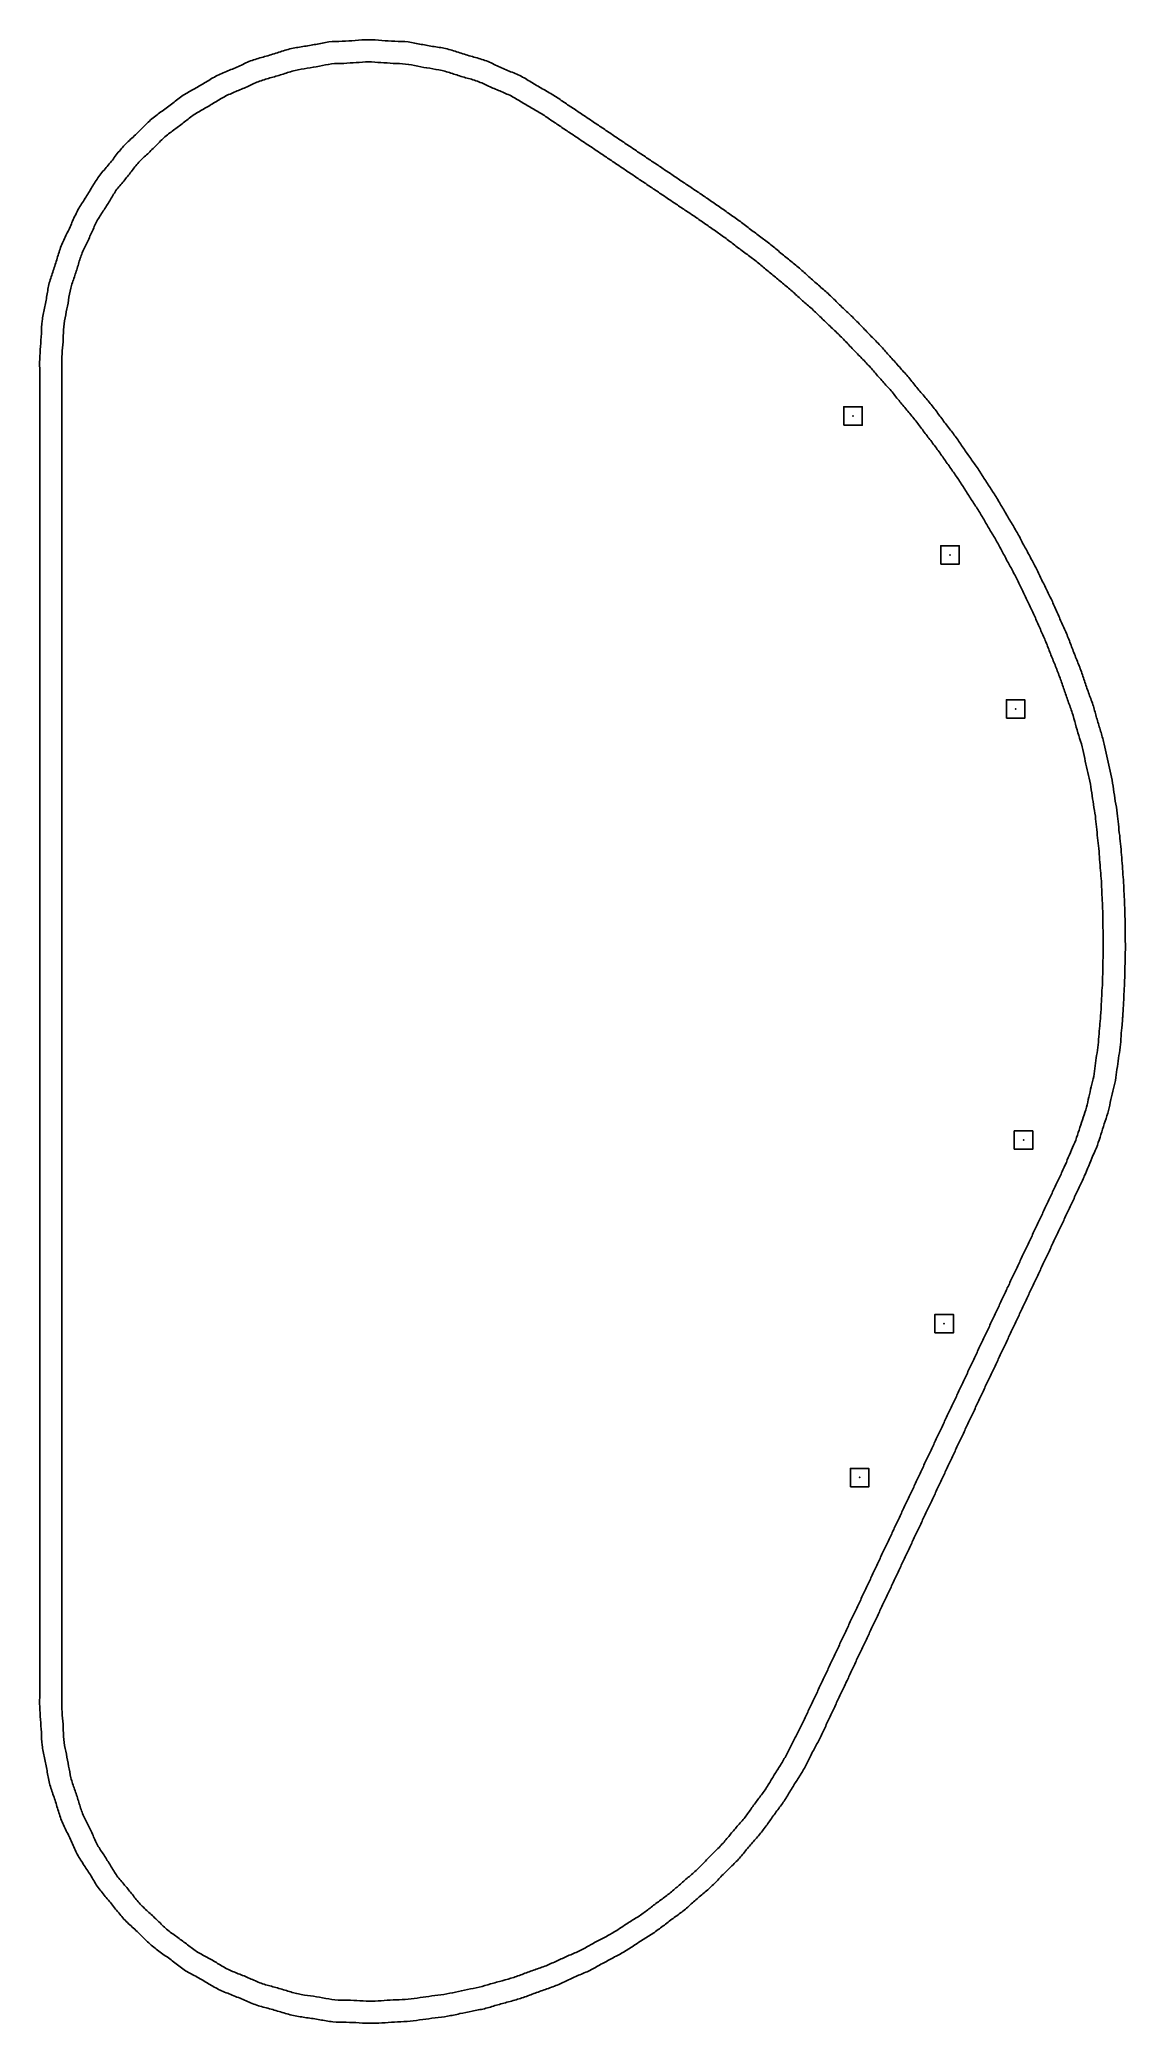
# Model space of a CAD drawing. Extents: x 3.3 to 9.2, y -5.3 to 5.4.
import ezdxf

# ---------------------------------------------------------------- set-up
doc = ezdxf.new("R2010")
doc.units = 0
doc.header["$PDSIZE"] = -1
doc.layers.get('0').update_dxf_attribs({"linetype": 'CONTINUOUS'})

msp = doc.modelspace()

# ---------------------------------------------------------------- linework, layer by layer
for points in [[(7.685, 3.33), (7.685, 3.43), (7.785, 3.43), (7.785, 3.33)], [(8.212, 2.576), (8.212, 2.676), (8.312, 2.676), (8.312, 2.576)], [(8.568, 1.74), (8.568, 1.84), (8.668, 1.84), (8.668, 1.74)], [(8.611, -0.6), (8.611, -0.5), (8.711, -0.5), (8.711, -0.6)], [(8.18, -1.596), (8.18, -1.496), (8.28, -1.496), (8.28, -1.596)], [(7.721, -2.432), (7.721, -2.332), (7.821, -2.332), (7.821, -2.432)]]:
    msp.add_lwpolyline(points, close=True)
for points in [[(4.678, 5.372), (4.701, 5.378), (4.725, 5.381), (4.749, 5.385)], [(4.749, 5.385), (4.772, 5.389), (4.796, 5.393), (4.819, 5.397)], [(4.819, 5.397), (4.843, 5.402), (4.866, 5.407), (4.89, 5.41)], [(4.89, 5.41), (4.914, 5.413), (4.938, 5.413), (4.962, 5.414)], [(4.962, 5.414), (4.986, 5.415), (5.009, 5.416), (5.033, 5.418)], [(5.033, 5.418), (5.057, 5.42), (5.081, 5.422), (5.105, 5.422)], [(5.105, 5.422), (5.129, 5.422), (5.153, 5.42), (5.177, 5.418)], [(5.177, 5.418), (5.201, 5.416), (5.224, 5.415), (5.248, 5.414)], [(5.248, 5.414), (5.272, 5.413), (5.296, 5.413), (5.32, 5.41)], [(5.32, 5.41), (5.344, 5.407), (5.367, 5.402), (5.391, 5.397)], [(5.391, 5.397), (5.414, 5.393), (5.438, 5.388), (5.461, 5.385)], [(5.461, 5.385), (5.485, 5.381), (5.509, 5.378), (5.532, 5.372)], [(4.342, 5.253), (4.364, 5.262), (4.385, 5.271), (4.407, 5.281)], [(4.407, 5.281), (4.429, 5.291), (4.45, 5.302), (4.473, 5.31)], [(4.473, 5.31), (4.495, 5.318), (4.518, 5.324), (4.541, 5.331)], [(4.541, 5.331), (4.564, 5.337), (4.587, 5.344), (4.61, 5.351)], [(4.61, 5.351), (4.632, 5.359), (4.655, 5.367), (4.678, 5.372)], [(4.838, 5.279), (4.816, 5.274), (4.794, 5.271), (4.772, 5.267)], [(4.904, 5.291), (4.882, 5.288), (4.86, 5.283), (4.838, 5.279)], [(4.971, 5.294), (4.949, 5.294), (4.926, 5.293), (4.904, 5.291)], [(5.038, 5.298), (5.016, 5.297), (4.993, 5.295), (4.971, 5.294)], [(5.105, 5.302), (5.083, 5.302), (5.06, 5.3), (5.038, 5.298)], [(5.172, 5.298), (5.15, 5.3), (5.127, 5.302), (5.105, 5.302)], [(5.239, 5.294), (5.217, 5.295), (5.194, 5.297), (5.172, 5.298)], [(5.306, 5.29), (5.284, 5.293), (5.261, 5.294), (5.239, 5.294)], [(5.372, 5.279), (5.35, 5.283), (5.328, 5.288), (5.306, 5.29)], [(5.438, 5.267), (5.416, 5.27), (5.394, 5.274), (5.372, 5.279)], [(5.532, 5.372), (5.555, 5.367), (5.578, 5.359), (5.6, 5.351)], [(5.6, 5.351), (5.623, 5.344), (5.646, 5.337), (5.669, 5.331)], [(5.669, 5.331), (5.692, 5.324), (5.715, 5.318), (5.737, 5.31)], [(5.737, 5.31), (5.76, 5.302), (5.781, 5.291), (5.803, 5.281)], [(5.803, 5.281), (5.825, 5.271), (5.846, 5.262), (5.868, 5.252)], [(4.153, 5.152), (4.174, 5.164), (4.194, 5.176), (4.215, 5.188)], [(4.215, 5.188), (4.235, 5.2), (4.255, 5.213), (4.276, 5.224)], [(4.276, 5.224), (4.297, 5.235), (4.319, 5.244), (4.342, 5.253)], [(4.453, 5.17), (4.433, 5.161), (4.412, 5.152), (4.392, 5.144)], [(4.514, 5.197), (4.493, 5.19), (4.473, 5.18), (4.453, 5.17)], [(4.578, 5.217), (4.557, 5.211), (4.535, 5.205), (4.514, 5.197)], [(4.642, 5.236), (4.621, 5.229), (4.6, 5.223), (4.578, 5.217)], [(4.706, 5.255), (4.684, 5.25), (4.663, 5.243), (4.642, 5.236)], [(4.772, 5.267), (4.75, 5.264), (4.728, 5.261), (4.706, 5.255)], [(5.504, 5.255), (5.482, 5.26), (5.46, 5.263), (5.438, 5.267)], [(5.568, 5.236), (5.547, 5.243), (5.525, 5.25), (5.504, 5.255)], [(5.632, 5.216), (5.61, 5.222), (5.589, 5.229), (5.568, 5.236)], [(5.696, 5.197), (5.675, 5.205), (5.653, 5.21), (5.632, 5.216)], [(5.757, 5.17), (5.737, 5.18), (5.717, 5.189), (5.696, 5.197)], [(5.818, 5.144), (5.798, 5.152), (5.777, 5.161), (5.757, 5.17)], [(5.868, 5.252), (5.89, 5.243), (5.913, 5.235), (5.934, 5.224)], [(5.934, 5.224), (5.955, 5.213), (5.975, 5.2), (5.995, 5.188)], [(5.995, 5.188), (6.015, 5.176), (6.035, 5.164), (6.056, 5.152)], [(3.978, 5.03), (3.998, 5.044), (4.016, 5.058), (4.035, 5.073)], [(4.035, 5.073), (4.054, 5.087), (4.072, 5.103), (4.092, 5.116)], [(4.092, 5.116), (4.111, 5.129), (4.132, 5.14), (4.153, 5.152)], [(4.273, 5.083), (4.254, 5.072), (4.235, 5.061), (4.216, 5.05)], [(4.331, 5.117), (4.311, 5.107), (4.292, 5.095), (4.273, 5.083)], [(4.392, 5.144), (4.371, 5.135), (4.35, 5.127), (4.331, 5.117)], [(5.879, 5.117), (5.859, 5.127), (5.839, 5.135), (5.818, 5.144)], [(5.937, 5.083), (5.918, 5.094), (5.899, 5.107), (5.879, 5.117)], [(5.995, 5.049), (5.976, 5.06), (5.956, 5.071), (5.937, 5.083)], [(6.056, 5.152), (6.076, 5.14), (6.097, 5.129), (6.117, 5.116)], [(6.117, 5.116), (6.136, 5.104), (6.154, 5.092), (6.172, 5.079)], [(6.172, 5.079), (6.191, 5.066), (6.209, 5.054), (6.228, 5.042)], [(3.871, 4.937), (3.888, 4.954), (3.904, 4.971), (3.922, 4.987)], [(3.922, 4.987), (3.94, 5.002), (3.959, 5.016), (3.978, 5.03)], [(4.106, 4.976), (4.088, 4.962), (4.071, 4.949), (4.053, 4.936)], [(4.159, 5.016), (4.14, 5.004), (4.123, 4.99), (4.106, 4.976)], [(4.216, 5.05), (4.197, 5.039), (4.177, 5.028), (4.159, 5.016)], [(6.053, 5.015), (6.034, 5.027), (6.014, 5.038), (5.995, 5.049)], [(6.107, 4.978), (6.089, 4.99), (6.071, 5.003), (6.053, 5.015)], [(6.162, 4.941), (6.144, 4.954), (6.126, 4.966), (6.107, 4.978)], [(6.228, 5.042), (6.247, 5.029), (6.265, 5.017), (6.284, 5.004)], [(6.284, 5.004), (6.302, 4.992), (6.32, 4.98), (6.339, 4.967)], [(6.339, 4.967), (6.357, 4.955), (6.376, 4.943), (6.394, 4.93)], [(3.769, 4.838), (3.785, 4.856), (3.803, 4.872), (3.82, 4.888)], [(3.82, 4.888), (3.838, 4.904), (3.854, 4.92), (3.871, 4.937)], [(3.953, 4.849), (3.937, 4.834), (3.922, 4.818), (3.906, 4.803)], [(4, 4.895), (3.984, 4.881), (3.968, 4.865), (3.953, 4.849)], [(4.053, 4.936), (4.035, 4.923), (4.017, 4.91), (4, 4.895)], [(6.217, 4.905), (6.199, 4.917), (6.18, 4.929), (6.162, 4.941)], [(6.272, 4.868), (6.254, 4.88), (6.235, 4.892), (6.217, 4.905)], [(6.327, 4.831), (6.309, 4.843), (6.29, 4.855), (6.272, 4.868)], [(6.394, 4.93), (6.412, 4.918), (6.431, 4.906), (6.449, 4.893)], [(6.449, 4.893), (6.467, 4.881), (6.486, 4.869), (6.504, 4.856)], [(6.504, 4.856), (6.523, 4.844), (6.541, 4.832), (6.559, 4.819)], [(3.681, 4.728), (3.696, 4.746), (3.711, 4.765), (3.725, 4.783)], [(3.725, 4.783), (3.739, 4.802), (3.754, 4.821), (3.769, 4.838)], [(3.858, 4.757), (3.843, 4.741), (3.83, 4.724), (3.817, 4.706)], [(3.906, 4.803), (3.889, 4.788), (3.873, 4.774), (3.858, 4.757)], [(6.382, 4.794), (6.364, 4.806), (6.345, 4.818), (6.327, 4.831)], [(6.437, 4.757), (6.419, 4.769), (6.401, 4.781), (6.382, 4.794)], [(6.492, 4.72), (6.474, 4.732), (6.456, 4.744), (6.437, 4.757)], [(6.559, 4.819), (6.578, 4.807), (6.596, 4.795), (6.615, 4.782)], [(6.615, 4.782), (6.633, 4.77), (6.651, 4.758), (6.67, 4.745)], [(6.67, 4.745), (6.688, 4.733), (6.706, 4.721), (6.725, 4.708)], [(3.599, 4.614), (3.611, 4.634), (3.623, 4.654), (3.636, 4.673)], [(3.636, 4.673), (3.65, 4.693), (3.665, 4.71), (3.681, 4.728)], [(3.776, 4.655), (3.761, 4.638), (3.747, 4.622), (3.734, 4.604)], [(3.817, 4.706), (3.803, 4.689), (3.79, 4.672), (3.776, 4.655)], [(6.548, 4.683), (6.529, 4.695), (6.511, 4.707), (6.492, 4.72)], [(6.603, 4.646), (6.584, 4.658), (6.566, 4.67), (6.548, 4.683)], [(6.658, 4.609), (6.64, 4.621), (6.621, 4.633), (6.603, 4.646)], [(6.725, 4.708), (6.743, 4.696), (6.762, 4.684), (6.78, 4.671)], [(6.78, 4.671), (6.798, 4.659), (6.817, 4.646), (6.835, 4.634)], [(6.835, 4.634), (6.854, 4.622), (6.872, 4.609), (6.891, 4.597)], [(3.525, 4.494), (3.536, 4.515), (3.549, 4.534), (3.562, 4.554)], [(3.562, 4.554), (3.575, 4.574), (3.587, 4.593), (3.599, 4.614)], [(3.7, 4.548), (3.688, 4.529), (3.677, 4.511), (3.665, 4.493)], [(3.734, 4.604), (3.722, 4.586), (3.711, 4.567), (3.7, 4.548)], [(6.713, 4.572), (6.695, 4.584), (6.676, 4.596), (6.658, 4.609)], [(6.768, 4.535), (6.75, 4.547), (6.731, 4.559), (6.713, 4.572)], [(6.823, 4.498), (6.805, 4.51), (6.786, 4.522), (6.768, 4.535)], [(6.891, 4.597), (6.909, 4.585), (6.927, 4.572), (6.946, 4.56)], [(6.946, 4.56), (6.965, 4.547), (6.984, 4.533), (7.003, 4.52)], [(3.466, 4.367), (3.476, 4.388), (3.486, 4.409), (3.495, 4.43)], [(3.495, 4.43), (3.505, 4.452), (3.514, 4.473), (3.525, 4.494)], [(3.63, 4.437), (3.62, 4.418), (3.612, 4.398), (3.603, 4.378)], [(3.665, 4.493), (3.653, 4.474), (3.641, 4.456), (3.63, 4.437)], [(6.878, 4.461), (6.86, 4.473), (6.841, 4.486), (6.823, 4.498)], [(6.934, 4.422), (6.915, 4.435), (6.897, 4.448), (6.878, 4.461)], [(6.99, 4.383), (6.971, 4.396), (6.953, 4.409), (6.934, 4.422)], [(7.003, 4.52), (7.022, 4.507), (7.041, 4.493), (7.06, 4.48)], [(7.06, 4.48), (7.079, 4.467), (7.098, 4.454), (7.117, 4.44)], [(7.117, 4.44), (7.135, 4.427), (7.154, 4.413), (7.172, 4.398)], [(3.436, 4.303), (3.445, 4.325), (3.455, 4.345), (3.466, 4.367)], [(3.575, 4.318), (3.566, 4.299), (3.556, 4.279), (3.548, 4.259)], [(3.603, 4.378), (3.594, 4.358), (3.585, 4.338), (3.575, 4.318)], [(7.046, 4.343), (7.028, 4.357), (7.009, 4.37), (6.99, 4.383)], [(7.1, 4.302), (7.082, 4.316), (7.064, 4.33), (7.046, 4.343)], [(7.172, 4.398), (7.191, 4.384), (7.209, 4.37), (7.228, 4.356)], [(7.228, 4.356), (7.246, 4.342), (7.265, 4.329), (7.283, 4.314)], [(7.283, 4.314), (7.301, 4.3), (7.319, 4.285), (7.337, 4.27)], [(3.393, 4.169), (3.401, 4.191), (3.408, 4.214), (3.415, 4.236)], [(3.415, 4.236), (3.421, 4.258), (3.428, 4.281), (3.436, 4.303)], [(3.548, 4.259), (3.54, 4.239), (3.534, 4.218), (3.528, 4.197)], [(7.155, 4.261), (7.136, 4.275), (7.118, 4.288), (7.1, 4.302)], [(7.209, 4.22), (7.191, 4.234), (7.173, 4.248), (7.155, 4.261)], [(7.261, 4.177), (7.244, 4.191), (7.227, 4.206), (7.209, 4.22)], [(7.337, 4.27), (7.355, 4.255), (7.373, 4.241), (7.391, 4.226)], [(7.391, 4.226), (7.409, 4.211), (7.427, 4.197), (7.444, 4.182)], [(3.359, 4.034), (3.363, 4.057), (3.366, 4.08), (3.372, 4.102)], [(3.372, 4.102), (3.378, 4.125), (3.386, 4.147), (3.393, 4.169)], [(3.508, 4.135), (3.501, 4.114), (3.494, 4.094), (3.488, 4.073)], [(3.528, 4.197), (3.522, 4.176), (3.515, 4.155), (3.508, 4.135)], [(7.314, 4.134), (7.296, 4.148), (7.279, 4.162), (7.261, 4.177)], [(7.366, 4.091), (7.349, 4.105), (7.331, 4.12), (7.314, 4.134)], [(7.444, 4.182), (7.462, 4.167), (7.479, 4.151), (7.496, 4.136)], [(7.496, 4.136), (7.513, 4.12), (7.531, 4.105), (7.548, 4.09)], [(3.346, 3.965), (3.351, 3.988), (3.355, 4.011), (3.359, 4.034)], [(3.476, 4.009), (3.473, 3.988), (3.469, 3.966), (3.464, 3.945)], [(3.488, 4.073), (3.483, 4.052), (3.48, 4.03), (3.476, 4.009)], [(7.417, 4.046), (7.4, 4.061), (7.384, 4.076), (7.366, 4.091)], [(7.468, 4), (7.451, 4.015), (7.434, 4.03), (7.417, 4.046)], [(7.519, 3.955), (7.502, 3.971), (7.485, 3.986), (7.468, 4)], [(7.548, 4.09), (7.566, 4.074), (7.583, 4.059), (7.6, 4.044)], [(7.6, 4.044), (7.617, 4.028), (7.634, 4.012), (7.65, 3.996)], [(7.65, 3.996), (7.667, 3.979), (7.683, 3.963), (7.7, 3.947)], [(3.329, 3.827), (3.33, 3.85), (3.33, 3.873), (3.333, 3.896)], [(3.333, 3.896), (3.336, 3.919), (3.341, 3.942), (3.346, 3.965)], [(3.452, 3.881), (3.449, 3.859), (3.449, 3.837), (3.448, 3.816)], [(3.464, 3.945), (3.46, 3.924), (3.455, 3.903), (3.452, 3.881)], [(7.568, 3.908), (7.551, 3.924), (7.535, 3.94), (7.519, 3.955)], [(7.617, 3.861), (7.6, 3.877), (7.584, 3.893), (7.568, 3.908)], [(7.7, 3.947), (7.717, 3.932), (7.734, 3.916), (7.75, 3.899)], [(7.75, 3.899), (7.767, 3.883), (7.783, 3.866), (7.798, 3.85)], [(3.324, 3.758), (3.326, 3.781), (3.328, 3.804), (3.329, 3.827)], [(3.448, 3.816), (3.447, 3.794), (3.446, 3.772), (3.444, 3.75)], [(7.666, 3.814), (7.65, 3.83), (7.633, 3.846), (7.617, 3.861)], [(7.713, 3.766), (7.697, 3.782), (7.682, 3.799), (7.666, 3.814)], [(7.798, 3.85), (7.814, 3.833), (7.83, 3.816), (7.847, 3.8)], [(7.847, 3.8), (7.863, 3.783), (7.879, 3.767), (7.895, 3.75)], [(3.32, 3.688), (3.321, 3.711), (3.323, 3.734), (3.324, 3.758)], [(3.32, 3.62), (3.32, 3.643), (3.319, 3.666), (3.32, 3.688)], [(3.444, 3.75), (3.442, 3.728), (3.441, 3.706), (3.44, 3.685)], [(3.44, 3.685), (3.439, 3.662), (3.44, 3.64), (3.44, 3.618)], [(7.76, 3.717), (7.744, 3.733), (7.728, 3.749), (7.713, 3.766)], [(7.807, 3.668), (7.791, 3.685), (7.775, 3.701), (7.76, 3.717)], [(7.852, 3.618), (7.837, 3.635), (7.822, 3.652), (7.807, 3.668)], [(7.895, 3.75), (7.91, 3.733), (7.925, 3.715), (7.941, 3.698)], [(7.941, 3.698), (7.956, 3.681), (7.971, 3.664), (7.987, 3.646)], [(3.32, 3.552), (3.32, 3.575), (3.32, 3.597), (3.32, 3.62)], [(3.44, 3.618), (3.44, 3.595), (3.44, 3.573), (3.44, 3.551)], [(7.897, 3.567), (7.882, 3.584), (7.867, 3.601), (7.852, 3.618)], [(7.942, 3.517), (7.927, 3.534), (7.912, 3.55), (7.897, 3.567)], [(7.987, 3.646), (8.002, 3.629), (8.018, 3.612), (8.033, 3.595)], [(8.033, 3.595), (8.048, 3.577), (8.062, 3.559), (8.077, 3.541)], [(3.32, 3.483), (3.32, 3.506), (3.32, 3.529), (3.32, 3.552)], [(3.32, 3.416), (3.32, 3.438), (3.32, 3.461), (3.32, 3.483)], [(3.44, 3.551), (3.44, 3.528), (3.44, 3.506), (3.44, 3.483)], [(3.44, 3.483), (3.44, 3.461), (3.44, 3.438), (3.44, 3.416)], [(7.985, 3.464), (7.97, 3.482), (7.956, 3.499), (7.942, 3.517)], [(8.028, 3.412), (8.013, 3.43), (7.999, 3.447), (7.985, 3.464)], [(8.077, 3.541), (8.091, 3.523), (8.106, 3.506), (8.121, 3.488)], [(8.121, 3.488), (8.136, 3.47), (8.15, 3.453), (8.165, 3.435)], [(3.32, 3.348), (3.32, 3.371), (3.32, 3.393), (3.32, 3.416)], [(3.32, 3.28), (3.32, 3.303), (3.32, 3.326), (3.32, 3.348)], [(3.44, 3.416), (3.44, 3.393), (3.44, 3.371), (3.44, 3.348)], [(3.44, 3.348), (3.44, 3.326), (3.44, 3.303), (3.44, 3.28)], [(8.071, 3.36), (8.057, 3.378), (8.042, 3.395), (8.028, 3.412)], [(8.112, 3.306), (8.098, 3.324), (8.085, 3.342), (8.071, 3.36)], [(8.165, 3.435), (8.179, 3.417), (8.193, 3.398), (8.207, 3.38)], [(8.207, 3.38), (8.22, 3.361), (8.234, 3.343), (8.248, 3.325)], [(3.32, 3.213), (3.32, 3.235), (3.32, 3.258), (3.32, 3.28)], [(3.44, 3.28), (3.44, 3.258), (3.44, 3.235), (3.44, 3.213)], [(8.152, 3.253), (8.139, 3.27), (8.125, 3.288), (8.112, 3.306)], [(8.193, 3.199), (8.18, 3.217), (8.166, 3.235), (8.152, 3.253)], [(8.248, 3.325), (8.262, 3.306), (8.277, 3.288), (8.29, 3.27)], [(8.29, 3.27), (8.304, 3.251), (8.317, 3.232), (8.33, 3.213)], [(3.32, 3.145), (3.32, 3.168), (3.32, 3.19), (3.32, 3.213)], [(3.32, 3.077), (3.32, 3.1), (3.32, 3.122), (3.32, 3.145)], [(3.44, 3.213), (3.44, 3.19), (3.44, 3.168), (3.44, 3.145)], [(3.44, 3.145), (3.44, 3.122), (3.44, 3.1), (3.44, 3.077)], [(8.232, 3.144), (8.219, 3.162), (8.207, 3.181), (8.193, 3.199)], [(8.271, 3.088), (8.258, 3.107), (8.245, 3.125), (8.232, 3.144)], [(8.33, 3.213), (8.343, 3.194), (8.356, 3.175), (8.369, 3.156)], [(8.369, 3.156), (8.383, 3.138), (8.396, 3.119), (8.409, 3.1)], [(3.32, 3.01), (3.32, 3.032), (3.32, 3.055), (3.32, 3.077)], [(3.44, 3.077), (3.44, 3.055), (3.44, 3.032), (3.44, 3.01)], [(8.309, 3.033), (8.297, 3.052), (8.284, 3.07), (8.271, 3.088)], [(8.346, 2.976), (8.334, 2.995), (8.322, 3.014), (8.309, 3.033)], [(8.409, 3.1), (8.422, 3.081), (8.434, 3.061), (8.446, 3.042)], [(8.446, 3.042), (8.459, 3.023), (8.471, 3.003), (8.484, 2.984)], [(3.32, 2.942), (3.32, 2.965), (3.32, 2.987), (3.32, 3.01)], [(3.32, 2.874), (3.32, 2.897), (3.32, 2.919), (3.32, 2.942)], [(3.44, 3.01), (3.44, 2.987), (3.44, 2.965), (3.44, 2.942)], [(3.44, 2.942), (3.44, 2.919), (3.44, 2.897), (3.44, 2.874)], [(8.382, 2.92), (8.37, 2.939), (8.358, 2.957), (8.346, 2.976)], [(8.419, 2.863), (8.407, 2.882), (8.395, 2.901), (8.382, 2.92)], [(8.484, 2.984), (8.496, 2.965), (8.509, 2.946), (8.521, 2.926)], [(8.521, 2.926), (8.533, 2.906), (8.544, 2.886), (8.556, 2.867)], [(3.32, 2.807), (3.32, 2.829), (3.32, 2.852), (3.32, 2.874)], [(3.32, 2.739), (3.32, 2.762), (3.32, 2.784), (3.32, 2.807)], [(3.44, 2.874), (3.44, 2.852), (3.44, 2.829), (3.44, 2.807)], [(3.44, 2.807), (3.44, 2.784), (3.44, 2.762), (3.44, 2.739)], [(8.453, 2.805), (8.442, 2.824), (8.43, 2.844), (8.419, 2.863)], [(8.487, 2.747), (8.475, 2.766), (8.464, 2.786), (8.453, 2.805)], [(8.556, 2.867), (8.567, 2.847), (8.579, 2.827), (8.591, 2.807)], [(8.591, 2.807), (8.603, 2.788), (8.614, 2.768), (8.626, 2.748)], [(3.32, 2.671), (3.32, 2.694), (3.32, 2.716), (3.32, 2.739)], [(3.44, 2.739), (3.44, 2.716), (3.44, 2.694), (3.44, 2.671)], [(8.521, 2.689), (8.51, 2.709), (8.499, 2.728), (8.487, 2.747)], [(8.626, 2.748), (8.637, 2.728), (8.648, 2.708), (8.658, 2.687)], [(3.32, 2.604), (3.32, 2.626), (3.32, 2.649), (3.32, 2.671)], [(3.32, 2.536), (3.32, 2.558), (3.32, 2.581), (3.32, 2.604)], [(3.44, 2.671), (3.44, 2.649), (3.44, 2.626), (3.44, 2.604)], [(3.44, 2.604), (3.44, 2.581), (3.44, 2.558), (3.44, 2.536)], [(8.553, 2.63), (8.542, 2.65), (8.532, 2.67), (8.521, 2.689)], [(8.585, 2.571), (8.574, 2.59), (8.563, 2.61), (8.553, 2.63)], [(8.658, 2.687), (8.669, 2.667), (8.68, 2.647), (8.691, 2.627)], [(8.691, 2.627), (8.702, 2.606), (8.713, 2.586), (8.723, 2.566)], [(3.32, 2.468), (3.32, 2.491), (3.32, 2.513), (3.32, 2.536)], [(3.44, 2.536), (3.44, 2.513), (3.44, 2.491), (3.44, 2.468)], [(8.617, 2.511), (8.606, 2.531), (8.596, 2.551), (8.585, 2.571)], [(8.646, 2.451), (8.636, 2.471), (8.627, 2.491), (8.617, 2.511)], [(8.723, 2.566), (8.734, 2.546), (8.744, 2.525), (8.754, 2.504)], [(8.754, 2.504), (8.763, 2.483), (8.774, 2.463), (8.784, 2.442)], [(3.32, 2.401), (3.32, 2.423), (3.32, 2.446), (3.32, 2.468)], [(3.32, 2.333), (3.32, 2.355), (3.32, 2.378), (3.32, 2.401)], [(3.44, 2.468), (3.44, 2.446), (3.44, 2.423), (3.44, 2.401)], [(3.44, 2.401), (3.44, 2.378), (3.44, 2.355), (3.44, 2.333)], [(8.675, 2.39), (8.666, 2.411), (8.656, 2.431), (8.646, 2.451)], [(8.705, 2.33), (8.696, 2.35), (8.685, 2.37), (8.675, 2.39)], [(8.784, 2.442), (8.794, 2.422), (8.804, 2.401), (8.814, 2.381)], [(8.814, 2.381), (8.823, 2.36), (8.832, 2.339), (8.841, 2.318)], [(3.32, 2.265), (3.32, 2.288), (3.32, 2.31), (3.32, 2.333)], [(3.32, 2.197), (3.32, 2.22), (3.32, 2.243), (3.32, 2.265)], [(3.44, 2.333), (3.44, 2.31), (3.44, 2.288), (3.44, 2.265)], [(3.44, 2.265), (3.44, 2.243), (3.44, 2.22), (3.44, 2.197)], [(8.732, 2.269), (8.723, 2.289), (8.714, 2.31), (8.705, 2.33)], [(8.759, 2.207), (8.75, 2.228), (8.741, 2.248), (8.732, 2.269)], [(8.841, 2.318), (8.851, 2.297), (8.86, 2.276), (8.869, 2.255)], [(3.32, 2.13), (3.32, 2.152), (3.32, 2.175), (3.32, 2.197)], [(3.44, 2.197), (3.44, 2.175), (3.44, 2.152), (3.44, 2.13)], [(8.786, 2.146), (8.777, 2.166), (8.768, 2.187), (8.759, 2.207)], [(8.869, 2.255), (8.878, 2.234), (8.888, 2.213), (8.897, 2.192)], [(8.897, 2.192), (8.906, 2.171), (8.914, 2.149), (8.922, 2.128)], [(3.32, 2.062), (3.32, 2.085), (3.32, 2.107), (3.32, 2.13)], [(3.32, 1.994), (3.32, 2.017), (3.32, 2.04), (3.32, 2.062)], [(3.44, 2.13), (3.44, 2.107), (3.44, 2.085), (3.44, 2.062)], [(3.44, 2.062), (3.44, 2.04), (3.44, 2.017), (3.44, 1.994)], [(8.81, 2.083), (8.802, 2.104), (8.794, 2.125), (8.786, 2.146)], [(8.835, 2.021), (8.827, 2.042), (8.818, 2.062), (8.81, 2.083)], [(8.922, 2.128), (8.93, 2.107), (8.938, 2.085), (8.947, 2.064)], [(8.947, 2.064), (8.955, 2.043), (8.964, 2.022), (8.972, 2)], [(3.32, 1.927), (3.32, 1.949), (3.32, 1.972), (3.32, 1.994)], [(3.44, 1.994), (3.44, 1.972), (3.44, 1.949), (3.44, 1.927)], [(8.859, 1.958), (8.852, 1.979), (8.843, 2), (8.835, 2.021)], [(8.881, 1.895), (8.874, 1.916), (8.867, 1.938), (8.859, 1.958)], [(8.972, 2), (8.98, 1.979), (8.987, 1.957), (8.994, 1.935)], [(3.32, 1.859), (3.32, 1.882), (3.32, 1.904), (3.32, 1.927)], [(3.32, 1.791), (3.32, 1.814), (3.32, 1.836), (3.32, 1.859)], [(3.44, 1.927), (3.44, 1.904), (3.44, 1.882), (3.44, 1.859)], [(3.44, 1.859), (3.44, 1.836), (3.44, 1.814), (3.44, 1.791)], [(8.903, 1.832), (8.896, 1.853), (8.888, 1.874), (8.881, 1.895)], [(8.925, 1.769), (8.918, 1.79), (8.911, 1.811), (8.903, 1.832)], [(8.994, 1.935), (9.002, 1.913), (9.009, 1.892), (9.017, 1.87)], [(9.017, 1.87), (9.025, 1.849), (9.033, 1.827), (9.04, 1.805)], [(3.32, 1.724), (3.32, 1.746), (3.32, 1.769), (3.32, 1.791)], [(3.32, 1.656), (3.32, 1.679), (3.32, 1.701), (3.32, 1.724)], [(3.44, 1.791), (3.44, 1.769), (3.44, 1.746), (3.44, 1.724)], [(3.44, 1.724), (3.44, 1.701), (3.44, 1.679), (3.44, 1.656)], [(8.943, 1.707), (8.937, 1.728), (8.932, 1.749), (8.925, 1.769)], [(9.04, 1.805), (9.046, 1.784), (9.052, 1.763), (9.058, 1.742)], [(9.058, 1.742), (9.064, 1.72), (9.07, 1.699), (9.077, 1.678)], [(3.32, 1.588), (3.32, 1.611), (3.32, 1.633), (3.32, 1.656)], [(3.44, 1.656), (3.44, 1.633), (3.44, 1.611), (3.44, 1.588)], [(8.961, 1.646), (8.955, 1.666), (8.949, 1.687), (8.943, 1.707)], [(8.979, 1.585), (8.974, 1.605), (8.967, 1.626), (8.961, 1.646)], [(9.077, 1.678), (9.083, 1.657), (9.09, 1.636), (9.095, 1.614)], [(3.32, 1.521), (3.32, 1.543), (3.32, 1.566), (3.32, 1.588)], [(3.32, 1.453), (3.32, 1.476), (3.32, 1.498), (3.32, 1.521)], [(3.44, 1.588), (3.44, 1.566), (3.44, 1.543), (3.44, 1.521)], [(3.44, 1.521), (3.44, 1.498), (3.44, 1.476), (3.44, 1.453)], [(8.993, 1.522), (8.988, 1.543), (8.984, 1.564), (8.979, 1.585)], [(9.007, 1.46), (9.002, 1.481), (8.997, 1.501), (8.993, 1.522)], [(9.095, 1.614), (9.101, 1.593), (9.105, 1.571), (9.11, 1.55)], [(9.11, 1.55), (9.114, 1.528), (9.119, 1.506), (9.124, 1.485)], [(3.32, 1.385), (3.32, 1.408), (3.32, 1.43), (3.32, 1.453)], [(3.44, 1.453), (3.44, 1.43), (3.44, 1.408), (3.44, 1.385)], [(9.021, 1.398), (9.017, 1.419), (9.012, 1.439), (9.007, 1.46)], [(9.124, 1.485), (9.129, 1.463), (9.134, 1.442), (9.139, 1.42)], [(9.139, 1.42), (9.143, 1.399), (9.146, 1.377), (9.149, 1.355)], [(3.32, 1.318), (3.32, 1.34), (3.32, 1.363), (3.32, 1.385)], [(3.32, 1.25), (3.32, 1.272), (3.32, 1.295), (3.32, 1.318)], [(3.44, 1.385), (3.44, 1.363), (3.44, 1.34), (3.44, 1.318)], [(3.44, 1.318), (3.44, 1.295), (3.44, 1.272), (3.44, 1.25)], [(9.031, 1.335), (9.027, 1.356), (9.025, 1.377), (9.021, 1.398)], [(9.041, 1.271), (9.037, 1.292), (9.034, 1.314), (9.031, 1.335)], [(9.149, 1.355), (9.152, 1.333), (9.156, 1.311), (9.159, 1.29)], [(3.32, 1.182), (3.32, 1.205), (3.32, 1.227), (3.32, 1.25)], [(3.44, 1.25), (3.44, 1.227), (3.44, 1.205), (3.44, 1.182)], [(9.051, 1.208), (9.048, 1.229), (9.044, 1.25), (9.041, 1.271)], [(9.057, 1.15), (9.055, 1.169), (9.053, 1.189), (9.051, 1.208)], [(9.159, 1.29), (9.163, 1.268), (9.167, 1.246), (9.17, 1.224)], [(9.17, 1.224), (9.172, 1.204), (9.174, 1.184), (9.176, 1.164)], [(3.32, 1.115), (3.32, 1.137), (3.32, 1.16), (3.32, 1.182)], [(3.32, 1.047), (3.32, 1.069), (3.32, 1.092), (3.32, 1.115)], [(3.44, 1.182), (3.44, 1.16), (3.44, 1.137), (3.44, 1.115)], [(3.44, 1.115), (3.44, 1.092), (3.44, 1.069), (3.44, 1.047)], [(9.063, 1.091), (9.061, 1.11), (9.059, 1.13), (9.057, 1.15)], [(9.07, 1.032), (9.068, 1.052), (9.066, 1.071), (9.063, 1.091)], [(9.176, 1.164), (9.178, 1.144), (9.18, 1.124), (9.183, 1.103)], [(9.183, 1.103), (9.185, 1.083), (9.187, 1.063), (9.189, 1.043)], [(3.32, 0.979), (3.32, 1.002), (3.32, 1.024), (3.32, 1.047)], [(3.32, 0.911), (3.32, 0.934), (3.32, 0.957), (3.32, 0.979)], [(3.44, 1.047), (3.44, 1.024), (3.44, 1.002), (3.44, 0.979)], [(3.44, 0.979), (3.44, 0.957), (3.44, 0.934), (3.44, 0.911)], [(9.074, 0.973), (9.073, 0.993), (9.072, 1.012), (9.07, 1.032)], [(9.079, 0.914), (9.077, 0.933), (9.076, 0.953), (9.074, 0.973)], [(9.189, 1.043), (9.191, 1.023), (9.193, 1.003), (9.194, 0.983)], [(9.194, 0.983), (9.195, 0.963), (9.197, 0.942), (9.199, 0.922)], [(3.32, 0.844), (3.32, 0.866), (3.32, 0.889), (3.32, 0.911)], [(3.44, 0.911), (3.44, 0.889), (3.44, 0.866), (3.44, 0.844)], [(9.084, 0.855), (9.082, 0.874), (9.081, 0.894), (9.079, 0.914)], [(9.199, 0.922), (9.2, 0.902), (9.202, 0.882), (9.203, 0.862)], [(9.203, 0.862), (9.205, 0.842), (9.205, 0.822), (9.206, 0.801)], [(3.32, 0.776), (3.32, 0.799), (3.32, 0.821), (3.32, 0.844)], [(3.32, 0.708), (3.32, 0.731), (3.32, 0.754), (3.32, 0.776)], [(3.44, 0.844), (3.44, 0.821), (3.44, 0.799), (3.44, 0.776)], [(3.44, 0.776), (3.44, 0.754), (3.44, 0.731), (3.44, 0.708)], [(9.086, 0.795), (9.085, 0.815), (9.085, 0.835), (9.084, 0.855)], [(9.089, 0.736), (9.088, 0.756), (9.087, 0.776), (9.086, 0.795)], [(9.206, 0.801), (9.207, 0.781), (9.208, 0.761), (9.209, 0.741)], [(3.32, 0.641), (3.32, 0.663), (3.32, 0.686), (3.32, 0.708)], [(3.44, 0.708), (3.44, 0.686), (3.44, 0.663), (3.44, 0.641)], [(9.091, 0.677), (9.091, 0.697), (9.09, 0.717), (9.089, 0.736)], [(9.092, 0.618), (9.092, 0.638), (9.092, 0.657), (9.091, 0.677)], [(9.209, 0.741), (9.21, 0.721), (9.211, 0.701), (9.211, 0.68)], [(9.211, 0.68), (9.212, 0.66), (9.212, 0.64), (9.212, 0.62)], [(3.32, 0.573), (3.32, 0.596), (3.32, 0.618), (3.32, 0.641)], [(3.32, 0.505), (3.32, 0.528), (3.32, 0.551), (3.32, 0.573)], [(3.44, 0.641), (3.44, 0.618), (3.44, 0.596), (3.44, 0.573)], [(3.44, 0.573), (3.44, 0.551), (3.44, 0.528), (3.44, 0.505)], [(9.093, 0.559), (9.093, 0.578), (9.092, 0.598), (9.092, 0.618)], [(9.094, 0.499), (9.094, 0.519), (9.093, 0.539), (9.093, 0.559)], [(9.212, 0.62), (9.212, 0.6), (9.213, 0.58), (9.213, 0.559)], [(9.213, 0.559), (9.213, 0.539), (9.214, 0.519), (9.214, 0.499)], [(3.32, 0.438), (3.32, 0.46), (3.32, 0.483), (3.32, 0.505)], [(3.32, 0.37), (3.32, 0.393), (3.32, 0.415), (3.32, 0.438)], [(3.44, 0.505), (3.44, 0.483), (3.44, 0.46), (3.44, 0.438)], [(3.44, 0.438), (3.44, 0.415), (3.44, 0.393), (3.44, 0.37)], [(9.091, 0.381), (9.092, 0.4), (9.092, 0.42), (9.093, 0.44)], [(9.093, 0.44), (9.093, 0.46), (9.094, 0.479), (9.094, 0.499)], [(9.213, 0.438), (9.212, 0.418), (9.212, 0.398), (9.211, 0.378)], [(9.214, 0.499), (9.214, 0.479), (9.213, 0.458), (9.213, 0.438)], [(3.32, 0.302), (3.32, 0.325), (3.32, 0.347), (3.32, 0.37)], [(3.44, 0.37), (3.44, 0.347), (3.44, 0.325), (3.44, 0.302)], [(9.09, 0.321), (9.091, 0.341), (9.091, 0.361), (9.091, 0.381)], [(9.211, 0.378), (9.211, 0.358), (9.211, 0.337), (9.21, 0.317)], [(3.32, 0.235), (3.32, 0.257), (3.32, 0.28), (3.32, 0.302)], [(3.32, 0.167), (3.32, 0.19), (3.32, 0.212), (3.32, 0.235)], [(3.44, 0.302), (3.44, 0.28), (3.44, 0.257), (3.44, 0.235)], [(3.44, 0.235), (3.44, 0.212), (3.44, 0.19), (3.44, 0.167)], [(9.084, 0.203), (9.085, 0.223), (9.086, 0.243), (9.087, 0.262)], [(9.087, 0.262), (9.088, 0.282), (9.09, 0.302), (9.09, 0.321)], [(9.207, 0.257), (9.206, 0.237), (9.205, 0.216), (9.204, 0.196)], [(9.21, 0.317), (9.209, 0.297), (9.208, 0.277), (9.207, 0.257)], [(3.32, 0.099), (3.32, 0.122), (3.32, 0.144), (3.32, 0.167)], [(3.44, 0.167), (3.44, 0.144), (3.44, 0.122), (3.44, 0.099)], [(9.076, 0.085), (9.077, 0.094), (9.078, 0.104), (9.079, 0.113)], [(9.079, 0.113), (9.079, 0.123), (9.08, 0.134), (9.081, 0.144)], [(9.081, 0.144), (9.082, 0.164), (9.083, 0.183), (9.084, 0.203)], [(9.199, 0.113), (9.198, 0.1), (9.197, 0.088), (9.196, 0.075)], [(9.201, 0.136), (9.2, 0.128), (9.2, 0.121), (9.199, 0.113)], [(9.204, 0.196), (9.203, 0.176), (9.202, 0.156), (9.201, 0.136)], [(3.32, 0.032), (3.32, 0.054), (3.32, 0.077), (3.32, 0.099)], [(3.32, -0.036), (3.32, -0.014), (3.32, 0.009), (3.32, 0.032)], [(3.44, 0.099), (3.44, 0.077), (3.44, 0.054), (3.44, 0.032)], [(3.44, 0.032), (3.44, 0.009), (3.44, -0.014), (3.44, -0.036)], [(9.066, -0.033), (9.068, -0.013), (9.07, 0.007), (9.071, 0.026)], [(9.071, 0.026), (9.073, 0.046), (9.074, 0.065), (9.076, 0.085)], [(9.191, 0.014), (9.189, -0.006), (9.188, -0.026), (9.185, -0.046)], [(9.196, 0.075), (9.194, 0.055), (9.192, 0.035), (9.191, 0.014)], [(3.32, -0.104), (3.32, -0.081), (3.32, -0.059), (3.32, -0.036)], [(3.32, -0.171), (3.32, -0.149), (3.32, -0.126), (3.32, -0.104)], [(3.44, -0.036), (3.44, -0.059), (3.44, -0.081), (3.44, -0.104)], [(3.44, -0.104), (3.44, -0.126), (3.44, -0.149), (3.44, -0.171)], [(9.05, -0.147), (9.052, -0.128), (9.055, -0.109), (9.058, -0.09)], [(9.058, -0.09), (9.061, -0.071), (9.064, -0.052), (9.066, -0.033)], [(9.177, -0.106), (9.174, -0.126), (9.171, -0.146), (9.168, -0.166)], [(9.185, -0.046), (9.183, -0.066), (9.18, -0.086), (9.177, -0.106)], [(3.32, -0.239), (3.32, -0.217), (3.32, -0.194), (3.32, -0.171)], [(3.44, -0.171), (3.44, -0.194), (3.44, -0.217), (3.44, -0.239)], [(9.029, -0.26), (9.033, -0.241), (9.038, -0.223), (9.042, -0.204)], [(9.042, -0.204), (9.045, -0.185), (9.047, -0.166), (9.05, -0.147)], [(9.168, -0.166), (9.166, -0.186), (9.163, -0.206), (9.16, -0.226)], [(3.32, -0.307), (3.32, -0.284), (3.32, -0.262), (3.32, -0.239)], [(3.32, -0.375), (3.32, -0.352), (3.32, -0.329), (3.32, -0.307)], [(3.44, -0.239), (3.44, -0.262), (3.44, -0.284), (3.44, -0.307)], [(3.44, -0.307), (3.44, -0.329), (3.44, -0.352), (3.44, -0.375)], [(9.003, -0.372), (9.008, -0.354), (9.011, -0.335), (9.016, -0.316)], [(9.016, -0.316), (9.02, -0.297), (9.024, -0.279), (9.029, -0.26)], [(9.146, -0.285), (9.141, -0.305), (9.136, -0.325), (9.132, -0.345)], [(9.16, -0.226), (9.156, -0.246), (9.151, -0.266), (9.146, -0.285)], [(3.32, -0.442), (3.32, -0.42), (3.32, -0.397), (3.32, -0.375)], [(3.44, -0.375), (3.44, -0.397), (3.44, -0.42), (3.44, -0.442)], [(8.967, -0.482), (8.973, -0.463), (8.979, -0.445), (8.985, -0.427)], [(8.985, -0.427), (8.991, -0.409), (8.997, -0.391), (9.003, -0.372)], [(9.118, -0.404), (9.113, -0.424), (9.106, -0.443), (9.099, -0.462)], [(9.132, -0.345), (9.128, -0.365), (9.124, -0.385), (9.118, -0.404)], [(3.32, -0.51), (3.32, -0.487), (3.32, -0.465), (3.32, -0.442)], [(3.32, -0.578), (3.32, -0.555), (3.32, -0.532), (3.32, -0.51)], [(3.44, -0.442), (3.44, -0.465), (3.44, -0.487), (3.44, -0.51)], [(3.44, -0.51), (3.44, -0.532), (3.44, -0.555), (3.44, -0.578)], [(8.927, -0.59), (8.935, -0.572), (8.943, -0.555), (8.949, -0.536)], [(8.949, -0.536), (8.956, -0.518), (8.961, -0.5), (8.967, -0.482)], [(9.081, -0.52), (9.075, -0.54), (9.069, -0.559), (9.062, -0.578)], [(9.099, -0.462), (9.093, -0.481), (9.087, -0.501), (9.081, -0.52)], [(3.32, -0.645), (3.32, -0.623), (3.32, -0.6), (3.32, -0.578)], [(3.32, -0.713), (3.32, -0.69), (3.32, -0.668), (3.32, -0.645)], [(3.44, -0.578), (3.44, -0.6), (3.44, -0.623), (3.44, -0.645)], [(3.44, -0.645), (3.44, -0.668), (3.44, -0.69), (3.44, -0.713)], [(8.882, -0.697), (8.89, -0.68), (8.897, -0.662), (8.904, -0.644)], [(8.904, -0.644), (8.912, -0.626), (8.919, -0.608), (8.927, -0.59)], [(9.038, -0.634), (9.03, -0.653), (9.023, -0.671), (9.015, -0.69)], [(9.062, -0.578), (9.055, -0.597), (9.046, -0.616), (9.038, -0.634)], [(3.32, -0.781), (3.32, -0.758), (3.32, -0.735), (3.32, -0.713)], [(3.44, -0.713), (3.44, -0.735), (3.44, -0.758), (3.44, -0.781)], [(8.854, -0.756), (8.863, -0.737), (8.873, -0.717), (8.882, -0.697)], [(8.991, -0.746), (8.982, -0.766), (8.973, -0.786), (8.963, -0.806)], [(9.015, -0.69), (9.007, -0.709), (9, -0.728), (8.991, -0.746)], [(3.32, -0.848), (3.32, -0.826), (3.32, -0.803), (3.32, -0.781)], [(3.32, -0.916), (3.32, -0.893), (3.32, -0.871), (3.32, -0.848)], [(3.44, -0.781), (3.44, -0.803), (3.44, -0.826), (3.44, -0.848)], [(3.44, -0.848), (3.44, -0.871), (3.44, -0.893), (3.44, -0.916)], [(8.798, -0.875), (8.807, -0.855), (8.817, -0.835), (8.826, -0.816)], [(8.826, -0.816), (8.835, -0.796), (8.844, -0.776), (8.854, -0.756)], [(8.963, -0.806), (8.954, -0.826), (8.944, -0.846), (8.935, -0.866)], [(3.32, -0.984), (3.32, -0.961), (3.32, -0.939), (3.32, -0.916)], [(3.44, -0.916), (3.44, -0.939), (3.44, -0.961), (3.44, -0.984)], [(8.742, -0.994), (8.751, -0.974), (8.761, -0.954), (8.77, -0.935)], [(8.77, -0.935), (8.779, -0.915), (8.789, -0.895), (8.798, -0.875)], [(8.907, -0.926), (8.897, -0.946), (8.888, -0.966), (8.879, -0.986)], [(8.935, -0.866), (8.926, -0.886), (8.916, -0.906), (8.907, -0.926)], [(3.32, -1.051), (3.32, -1.029), (3.32, -1.006), (3.32, -0.984)], [(3.32, -1.119), (3.32, -1.096), (3.32, -1.074), (3.32, -1.051)], [(3.44, -0.984), (3.44, -1.006), (3.44, -1.029), (3.44, -1.051)], [(3.44, -1.051), (3.44, -1.074), (3.44, -1.096), (3.44, -1.119)], [(8.686, -1.114), (8.695, -1.094), (8.705, -1.074), (8.714, -1.054)], [(8.714, -1.054), (8.723, -1.034), (8.733, -1.014), (8.742, -0.994)], [(8.851, -1.045), (8.841, -1.065), (8.832, -1.085), (8.822, -1.105)], [(8.879, -0.986), (8.869, -1.006), (8.86, -1.025), (8.851, -1.045)], [(3.32, -1.187), (3.32, -1.164), (3.32, -1.142), (3.32, -1.119)], [(3.44, -1.119), (3.44, -1.142), (3.44, -1.164), (3.44, -1.187)], [(8.63, -1.233), (8.639, -1.213), (8.648, -1.193), (8.658, -1.173)], [(8.658, -1.173), (8.667, -1.153), (8.676, -1.133), (8.686, -1.114)], [(8.794, -1.165), (8.785, -1.185), (8.776, -1.204), (8.766, -1.224)], [(8.822, -1.105), (8.813, -1.125), (8.804, -1.145), (8.794, -1.165)], [(3.32, -1.254), (3.32, -1.232), (3.32, -1.209), (3.32, -1.187)], [(3.32, -1.322), (3.32, -1.3), (3.32, -1.277), (3.32, -1.254)], [(3.44, -1.187), (3.44, -1.209), (3.44, -1.232), (3.44, -1.254)], [(3.44, -1.254), (3.44, -1.277), (3.44, -1.3), (3.44, -1.322)], [(8.602, -1.292), (8.611, -1.273), (8.62, -1.253), (8.63, -1.233)], [(8.738, -1.284), (8.729, -1.304), (8.719, -1.324), (8.71, -1.344)], [(8.766, -1.224), (8.757, -1.244), (8.748, -1.264), (8.738, -1.284)], [(3.32, -1.39), (3.32, -1.367), (3.32, -1.345), (3.32, -1.322)], [(3.32, -1.457), (3.32, -1.435), (3.32, -1.412), (3.32, -1.39)], [(3.44, -1.322), (3.44, -1.345), (3.44, -1.367), (3.44, -1.39)], [(3.44, -1.39), (3.44, -1.412), (3.44, -1.435), (3.44, -1.457)], [(8.545, -1.412), (8.555, -1.392), (8.564, -1.372), (8.573, -1.352)], [(8.573, -1.352), (8.583, -1.332), (8.592, -1.312), (8.602, -1.292)], [(8.71, -1.344), (8.701, -1.363), (8.691, -1.383), (8.682, -1.403)], [(3.32, -1.525), (3.32, -1.503), (3.32, -1.48), (3.32, -1.457)], [(3.44, -1.457), (3.44, -1.48), (3.44, -1.503), (3.44, -1.525)], [(8.489, -1.531), (8.499, -1.511), (8.508, -1.491), (8.517, -1.471)], [(8.517, -1.471), (8.527, -1.451), (8.536, -1.432), (8.545, -1.412)], [(8.654, -1.463), (8.645, -1.483), (8.635, -1.503), (8.626, -1.522)], [(8.682, -1.403), (8.673, -1.423), (8.663, -1.443), (8.654, -1.463)], [(3.32, -1.593), (3.32, -1.57), (3.32, -1.548), (3.32, -1.525)], [(3.32, -1.66), (3.32, -1.638), (3.32, -1.615), (3.32, -1.593)], [(3.44, -1.525), (3.44, -1.548), (3.44, -1.57), (3.44, -1.593)], [(3.44, -1.593), (3.44, -1.615), (3.44, -1.638), (3.44, -1.66)], [(8.433, -1.65), (8.442, -1.63), (8.452, -1.61), (8.461, -1.591)], [(8.461, -1.591), (8.471, -1.571), (8.48, -1.551), (8.489, -1.531)], [(8.598, -1.582), (8.588, -1.602), (8.579, -1.622), (8.57, -1.642)], [(8.626, -1.522), (8.617, -1.542), (8.607, -1.562), (8.598, -1.582)], [(3.32, -1.728), (3.32, -1.706), (3.32, -1.683), (3.32, -1.66)], [(3.44, -1.66), (3.44, -1.683), (3.44, -1.706), (3.44, -1.728)], [(8.377, -1.77), (8.386, -1.75), (8.396, -1.73), (8.405, -1.71)], [(8.405, -1.71), (8.414, -1.69), (8.424, -1.67), (8.433, -1.65)], [(8.542, -1.701), (8.532, -1.721), (8.523, -1.741), (8.514, -1.761)], [(8.57, -1.642), (8.56, -1.662), (8.551, -1.681), (8.542, -1.701)], [(3.32, -1.796), (3.32, -1.773), (3.32, -1.751), (3.32, -1.728)], [(3.32, -1.864), (3.32, -1.841), (3.32, -1.818), (3.32, -1.796)], [(3.44, -1.728), (3.44, -1.751), (3.44, -1.773), (3.44, -1.796)], [(3.44, -1.796), (3.44, -1.818), (3.44, -1.841), (3.44, -1.864)], [(8.321, -1.889), (8.33, -1.869), (8.339, -1.849), (8.349, -1.829)], [(8.349, -1.829), (8.358, -1.809), (8.368, -1.789), (8.377, -1.77)], [(8.485, -1.821), (8.476, -1.841), (8.467, -1.86), (8.457, -1.88)], [(8.514, -1.761), (8.504, -1.781), (8.495, -1.801), (8.485, -1.821)], [(3.32, -1.931), (3.32, -1.909), (3.32, -1.886), (3.32, -1.864)], [(3.32, -1.999), (3.32, -1.976), (3.32, -1.954), (3.32, -1.931)], [(3.44, -1.864), (3.44, -1.886), (3.44, -1.909), (3.44, -1.931)], [(3.44, -1.931), (3.44, -1.954), (3.44, -1.976), (3.44, -1.999)], [(8.293, -1.949), (8.302, -1.929), (8.311, -1.909), (8.321, -1.889)], [(8.457, -1.88), (8.448, -1.9), (8.439, -1.92), (8.429, -1.94)], [(3.32, -2.067), (3.32, -2.044), (3.32, -2.021), (3.32, -1.999)], [(3.44, -1.999), (3.44, -2.021), (3.44, -2.044), (3.44, -2.067)], [(8.236, -2.068), (8.246, -2.048), (8.255, -2.028), (8.265, -2.008)], [(8.265, -2.008), (8.274, -1.988), (8.283, -1.968), (8.293, -1.949)], [(8.401, -2), (8.392, -2.02), (8.382, -2.039), (8.373, -2.059)], [(8.429, -1.94), (8.42, -1.96), (8.411, -1.98), (8.401, -2)], [(3.32, -2.134), (3.32, -2.112), (3.32, -2.089), (3.32, -2.067)], [(3.32, -2.202), (3.32, -2.179), (3.32, -2.157), (3.32, -2.134)], [(3.44, -2.067), (3.44, -2.089), (3.44, -2.112), (3.44, -2.134)], [(3.44, -2.134), (3.44, -2.157), (3.44, -2.179), (3.44, -2.202)], [(8.18, -2.187), (8.19, -2.167), (8.199, -2.147), (8.208, -2.127)], [(8.208, -2.127), (8.218, -2.108), (8.227, -2.088), (8.236, -2.068)], [(8.345, -2.119), (8.336, -2.139), (8.326, -2.159), (8.317, -2.179)], [(8.373, -2.059), (8.364, -2.079), (8.354, -2.099), (8.345, -2.119)], [(3.32, -2.27), (3.32, -2.247), (3.32, -2.224), (3.32, -2.202)], [(3.44, -2.202), (3.44, -2.224), (3.44, -2.247), (3.44, -2.27)], [(8.124, -2.306), (8.134, -2.286), (8.143, -2.267), (8.152, -2.247)], [(8.152, -2.247), (8.162, -2.227), (8.171, -2.207), (8.18, -2.187)], [(8.289, -2.238), (8.28, -2.258), (8.27, -2.278), (8.261, -2.298)], [(8.317, -2.179), (8.308, -2.198), (8.298, -2.218), (8.289, -2.238)], [(3.32, -2.337), (3.32, -2.315), (3.32, -2.292), (3.32, -2.27)], [(3.32, -2.405), (3.32, -2.382), (3.32, -2.36), (3.32, -2.337)], [(3.44, -2.27), (3.44, -2.292), (3.44, -2.315), (3.44, -2.337)], [(3.44, -2.337), (3.44, -2.36), (3.44, -2.382), (3.44, -2.405)], [(8.068, -2.426), (8.077, -2.406), (8.087, -2.386), (8.096, -2.366)], [(8.096, -2.366), (8.105, -2.346), (8.115, -2.326), (8.124, -2.306)], [(8.233, -2.357), (8.223, -2.377), (8.214, -2.397), (8.205, -2.417)], [(8.261, -2.298), (8.251, -2.318), (8.242, -2.338), (8.233, -2.357)], [(3.32, -2.473), (3.32, -2.45), (3.32, -2.428), (3.32, -2.405)], [(3.32, -2.54), (3.32, -2.518), (3.32, -2.495), (3.32, -2.473)], [(3.44, -2.405), (3.44, -2.428), (3.44, -2.45), (3.44, -2.473)], [(3.44, -2.473), (3.44, -2.495), (3.44, -2.518), (3.44, -2.54)], [(8.04, -2.485), (8.049, -2.465), (8.059, -2.446), (8.068, -2.426)], [(8.205, -2.417), (8.195, -2.437), (8.186, -2.457), (8.177, -2.477)], [(3.32, -2.608), (3.32, -2.585), (3.32, -2.563), (3.32, -2.54)], [(3.44, -2.54), (3.44, -2.563), (3.44, -2.585), (3.44, -2.608)], [(7.984, -2.605), (7.993, -2.585), (8.002, -2.565), (8.012, -2.545)], [(8.012, -2.545), (8.021, -2.525), (8.031, -2.505), (8.04, -2.485)], [(8.149, -2.536), (8.139, -2.556), (8.13, -2.576), (8.12, -2.596)], [(8.177, -2.477), (8.167, -2.497), (8.158, -2.517), (8.149, -2.536)], [(3.32, -2.676), (3.32, -2.653), (3.32, -2.631), (3.32, -2.608)], [(3.32, -2.743), (3.32, -2.721), (3.32, -2.698), (3.32, -2.676)], [(3.44, -2.608), (3.44, -2.631), (3.44, -2.653), (3.44, -2.676)], [(3.44, -2.676), (3.44, -2.698), (3.44, -2.721), (3.44, -2.743)], [(7.928, -2.724), (7.937, -2.704), (7.946, -2.684), (7.956, -2.664)], [(7.956, -2.664), (7.965, -2.644), (7.974, -2.624), (7.984, -2.605)], [(8.092, -2.656), (8.083, -2.676), (8.074, -2.695), (8.064, -2.715)], [(8.12, -2.596), (8.111, -2.616), (8.102, -2.636), (8.092, -2.656)], [(3.32, -2.811), (3.32, -2.789), (3.32, -2.766), (3.32, -2.743)], [(3.44, -2.743), (3.44, -2.766), (3.44, -2.789), (3.44, -2.811)], [(7.871, -2.843), (7.881, -2.823), (7.89, -2.803), (7.899, -2.783)], [(7.899, -2.783), (7.909, -2.764), (7.918, -2.744), (7.928, -2.724)], [(8.036, -2.775), (8.027, -2.795), (8.017, -2.815), (8.008, -2.835)], [(8.064, -2.715), (8.055, -2.735), (8.046, -2.755), (8.036, -2.775)], [(3.32, -2.879), (3.32, -2.856), (3.32, -2.834), (3.32, -2.811)], [(3.32, -2.946), (3.32, -2.924), (3.32, -2.901), (3.32, -2.879)], [(3.44, -2.811), (3.44, -2.834), (3.44, -2.856), (3.44, -2.879)], [(3.44, -2.879), (3.44, -2.901), (3.44, -2.924), (3.44, -2.946)], [(7.815, -2.962), (7.825, -2.942), (7.834, -2.923), (7.843, -2.903)], [(7.843, -2.903), (7.853, -2.883), (7.862, -2.863), (7.871, -2.843)], [(7.98, -2.894), (7.971, -2.914), (7.961, -2.934), (7.952, -2.954)], [(8.008, -2.835), (7.999, -2.854), (7.989, -2.874), (7.98, -2.894)], [(3.32, -3.014), (3.32, -2.992), (3.32, -2.969), (3.32, -2.946)], [(3.32, -3.082), (3.32, -3.059), (3.32, -3.037), (3.32, -3.014)], [(3.44, -2.946), (3.44, -2.969), (3.44, -2.992), (3.44, -3.014)], [(3.44, -3.014), (3.44, -3.037), (3.44, -3.059), (3.44, -3.082)], [(7.787, -3.022), (7.797, -3.002), (7.806, -2.982), (7.815, -2.962)], [(7.924, -3.013), (7.915, -3.033), (7.905, -3.053), (7.896, -3.073)], [(7.952, -2.954), (7.943, -2.974), (7.933, -2.994), (7.924, -3.013)], [(3.32, -3.15), (3.32, -3.127), (3.32, -3.104), (3.32, -3.082)], [(3.44, -3.082), (3.44, -3.104), (3.44, -3.127), (3.44, -3.15)], [(7.731, -3.141), (7.74, -3.121), (7.75, -3.102), (7.759, -3.082)], [(7.759, -3.082), (7.769, -3.062), (7.778, -3.042), (7.787, -3.022)], [(7.896, -3.073), (7.886, -3.093), (7.877, -3.113), (7.868, -3.133)], [(3.32, -3.217), (3.32, -3.195), (3.32, -3.172), (3.32, -3.15)], [(3.32, -3.285), (3.32, -3.262), (3.32, -3.24), (3.32, -3.217)], [(3.44, -3.15), (3.44, -3.172), (3.44, -3.195), (3.44, -3.217)], [(3.44, -3.217), (3.44, -3.24), (3.44, -3.262), (3.44, -3.285)], [(7.675, -3.261), (7.684, -3.241), (7.694, -3.221), (7.703, -3.201)], [(7.703, -3.201), (7.712, -3.181), (7.722, -3.161), (7.731, -3.141)], [(7.84, -3.192), (7.83, -3.212), (7.821, -3.232), (7.812, -3.252)], [(7.868, -3.133), (7.858, -3.153), (7.849, -3.173), (7.84, -3.192)], [(3.32, -3.353), (3.32, -3.33), (3.32, -3.307), (3.32, -3.285)], [(3.44, -3.285), (3.44, -3.307), (3.44, -3.33), (3.44, -3.353)], [(7.619, -3.38), (7.628, -3.36), (7.637, -3.34), (7.647, -3.32)], [(7.647, -3.32), (7.656, -3.3), (7.666, -3.28), (7.675, -3.261)], [(7.783, -3.312), (7.774, -3.332), (7.765, -3.351), (7.755, -3.371)], [(7.812, -3.252), (7.802, -3.272), (7.793, -3.292), (7.783, -3.312)], [(3.32, -3.42), (3.32, -3.398), (3.32, -3.375), (3.32, -3.353)], [(3.32, -3.489), (3.32, -3.466), (3.32, -3.443), (3.32, -3.42)], [(3.44, -3.353), (3.44, -3.375), (3.44, -3.398), (3.44, -3.42)], [(3.44, -3.42), (3.44, -3.443), (3.44, -3.465), (3.44, -3.487)], [(7.563, -3.499), (7.572, -3.479), (7.581, -3.459), (7.591, -3.439)], [(7.591, -3.439), (7.6, -3.42), (7.609, -3.4), (7.619, -3.38)], [(7.727, -3.431), (7.718, -3.451), (7.709, -3.471), (7.699, -3.491)], [(7.755, -3.371), (7.746, -3.391), (7.737, -3.411), (7.727, -3.431)], [(3.32, -3.557), (3.32, -3.534), (3.32, -3.511), (3.32, -3.489)], [(3.44, -3.487), (3.44, -3.51), (3.44, -3.532), (3.44, -3.554)], [(7.535, -3.559), (7.544, -3.539), (7.553, -3.519), (7.563, -3.499)], [(7.671, -3.55), (7.662, -3.57), (7.652, -3.59), (7.643, -3.61)], [(7.699, -3.491), (7.69, -3.51), (7.681, -3.53), (7.671, -3.55)], [(3.32, -3.625), (3.319, -3.602), (3.32, -3.58), (3.32, -3.557)], [(3.324, -3.695), (3.323, -3.672), (3.321, -3.648), (3.32, -3.625)], [(3.44, -3.554), (3.44, -3.577), (3.439, -3.599), (3.44, -3.621)], [(3.44, -3.621), (3.441, -3.643), (3.442, -3.665), (3.444, -3.687)], [(7.479, -3.677), (7.488, -3.658), (7.497, -3.638), (7.507, -3.618)], [(7.507, -3.618), (7.516, -3.598), (7.525, -3.579), (7.535, -3.559)], [(7.643, -3.61), (7.634, -3.63), (7.624, -3.65), (7.615, -3.67)], [(3.329, -3.764), (3.328, -3.741), (3.326, -3.718), (3.324, -3.695)], [(3.333, -3.834), (3.33, -3.811), (3.33, -3.787), (3.329, -3.764)], [(3.444, -3.687), (3.446, -3.709), (3.447, -3.731), (3.448, -3.753)], [(3.448, -3.753), (3.449, -3.775), (3.45, -3.797), (3.452, -3.819)], [(7.421, -3.793), (7.431, -3.775), (7.441, -3.756), (7.451, -3.737)], [(7.451, -3.737), (7.46, -3.717), (7.469, -3.697), (7.479, -3.677)], [(7.587, -3.73), (7.577, -3.75), (7.568, -3.77), (7.558, -3.79)], [(7.615, -3.67), (7.605, -3.69), (7.596, -3.71), (7.587, -3.73)], [(3.346, -3.903), (3.341, -3.88), (3.336, -3.857), (3.333, -3.834)], [(3.452, -3.819), (3.455, -3.84), (3.46, -3.862), (3.465, -3.883)], [(7.362, -3.907), (7.373, -3.889), (7.382, -3.869), (7.392, -3.85)], [(7.392, -3.85), (7.401, -3.831), (7.411, -3.812), (7.421, -3.793)], [(7.528, -3.849), (7.517, -3.868), (7.507, -3.888), (7.497, -3.908)], [(7.558, -3.79), (7.549, -3.81), (7.538, -3.829), (7.528, -3.849)], [(3.36, -3.972), (3.356, -3.949), (3.351, -3.926), (3.346, -3.903)], [(3.373, -4.041), (3.367, -4.018), (3.363, -3.995), (3.36, -3.972)], [(3.465, -3.883), (3.469, -3.904), (3.473, -3.925), (3.477, -3.947)], [(3.477, -3.947), (3.481, -3.968), (3.484, -3.99), (3.489, -4.011)], [(7.295, -4.016), (7.306, -3.998), (7.317, -3.979), (7.329, -3.962)], [(7.329, -3.962), (7.34, -3.944), (7.352, -3.926), (7.362, -3.907)], [(7.467, -3.966), (7.456, -3.986), (7.444, -4.005), (7.432, -4.023)], [(7.497, -3.908), (7.487, -3.927), (7.478, -3.947), (7.467, -3.966)], [(3.395, -4.108), (3.387, -4.086), (3.379, -4.064), (3.373, -4.041)], [(3.489, -4.011), (3.495, -4.032), (3.502, -4.053), (3.509, -4.073)], [(3.509, -4.073), (3.517, -4.094), (3.523, -4.115), (3.53, -4.136)], [(7.224, -4.122), (7.237, -4.105), (7.25, -4.088), (7.262, -4.07)], [(7.262, -4.07), (7.274, -4.052), (7.284, -4.034), (7.295, -4.016)], [(7.396, -4.08), (7.385, -4.099), (7.374, -4.119), (7.361, -4.137)], [(7.432, -4.023), (7.42, -4.042), (7.408, -4.061), (7.396, -4.08)], [(3.416, -4.175), (3.41, -4.153), (3.402, -4.13), (3.395, -4.108)], [(3.438, -4.242), (3.43, -4.22), (3.423, -4.198), (3.416, -4.175)], [(3.53, -4.136), (3.536, -4.156), (3.542, -4.178), (3.55, -4.198)], [(3.55, -4.198), (3.558, -4.218), (3.568, -4.238), (3.578, -4.257)], [(7.149, -4.225), (7.162, -4.208), (7.174, -4.191), (7.186, -4.173)], [(7.186, -4.173), (7.199, -4.156), (7.211, -4.139), (7.224, -4.122)], [(7.322, -4.191), (7.309, -4.209), (7.295, -4.227), (7.283, -4.245)], [(7.361, -4.137), (7.349, -4.156), (7.335, -4.173), (7.322, -4.191)], [(3.468, -4.306), (3.458, -4.285), (3.447, -4.264), (3.438, -4.242)], [(3.498, -4.37), (3.489, -4.348), (3.479, -4.327), (3.468, -4.306)], [(3.578, -4.257), (3.588, -4.277), (3.597, -4.296), (3.606, -4.316)], [(7.066, -4.323), (7.079, -4.306), (7.093, -4.29), (7.107, -4.274)], [(7.107, -4.274), (7.121, -4.258), (7.136, -4.242), (7.149, -4.225)], [(7.243, -4.299), (7.229, -4.317), (7.214, -4.334), (7.2, -4.35)], [(7.283, -4.245), (7.27, -4.263), (7.257, -4.282), (7.243, -4.299)], [(3.528, -4.434), (3.517, -4.413), (3.508, -4.391), (3.498, -4.37)], [(3.606, -4.316), (3.615, -4.336), (3.623, -4.357), (3.634, -4.376)], [(3.634, -4.376), (3.644, -4.395), (3.657, -4.413), (3.669, -4.431)], [(6.979, -4.417), (6.995, -4.402), (7.01, -4.387), (7.024, -4.371)], [(7.024, -4.371), (7.039, -4.356), (7.052, -4.339), (7.066, -4.323)], [(7.156, -4.401), (7.142, -4.419), (7.128, -4.436), (7.113, -4.453)], [(7.2, -4.35), (7.185, -4.367), (7.171, -4.384), (7.156, -4.401)], [(3.566, -4.494), (3.553, -4.474), (3.54, -4.454), (3.528, -4.434)], [(3.604, -4.553), (3.592, -4.533), (3.579, -4.513), (3.566, -4.494)], [(3.669, -4.431), (3.681, -4.45), (3.693, -4.468), (3.704, -4.487)], [(3.704, -4.487), (3.716, -4.506), (3.727, -4.525), (3.739, -4.543)], [(6.841, -4.551), (6.857, -4.537), (6.873, -4.523), (6.889, -4.508)], [(6.889, -4.508), (6.905, -4.494), (6.919, -4.478), (6.934, -4.463)], [(6.934, -4.463), (6.949, -4.447), (6.964, -4.432), (6.979, -4.417)], [(7.066, -4.5), (7.05, -4.516), (7.034, -4.532), (7.018, -4.548)], [(7.113, -4.453), (7.098, -4.469), (7.082, -4.485), (7.066, -4.5)], [(3.642, -4.613), (3.628, -4.594), (3.616, -4.574), (3.604, -4.553)], [(3.687, -4.668), (3.672, -4.65), (3.656, -4.632), (3.642, -4.613)], [(3.739, -4.543), (3.752, -4.561), (3.767, -4.577), (3.781, -4.594)], [(3.781, -4.594), (3.796, -4.611), (3.81, -4.628), (3.823, -4.645)], [(6.743, -4.635), (6.76, -4.622), (6.776, -4.607), (6.792, -4.593)], [(6.792, -4.593), (6.808, -4.579), (6.824, -4.565), (6.841, -4.551)], [(6.971, -4.596), (6.955, -4.611), (6.938, -4.626), (6.92, -4.64)], [(7.018, -4.548), (7.003, -4.564), (6.988, -4.581), (6.971, -4.596)], [(3.732, -4.723), (3.717, -4.704), (3.702, -4.686), (3.687, -4.668)], [(3.777, -4.778), (3.761, -4.76), (3.747, -4.742), (3.732, -4.723)], [(3.823, -4.645), (3.837, -4.662), (3.85, -4.68), (3.865, -4.696)], [(3.865, -4.696), (3.88, -4.712), (3.897, -4.727), (3.913, -4.742)], [(6.589, -4.751), (6.606, -4.739), (6.623, -4.726), (6.64, -4.713)], [(6.64, -4.713), (6.657, -4.699), (6.674, -4.687), (6.692, -4.674)], [(6.692, -4.674), (6.709, -4.661), (6.727, -4.649), (6.743, -4.635)], [(6.819, -4.729), (6.801, -4.743), (6.783, -4.756), (6.765, -4.769)], [(6.87, -4.684), (6.853, -4.699), (6.836, -4.715), (6.819, -4.729)], [(6.92, -4.64), (6.903, -4.655), (6.886, -4.669), (6.87, -4.684)], [(3.829, -4.827), (3.811, -4.811), (3.793, -4.795), (3.777, -4.778)], [(3.88, -4.876), (3.864, -4.859), (3.846, -4.843), (3.829, -4.827)], [(3.913, -4.742), (3.93, -4.757), (3.946, -4.772), (3.961, -4.787)], [(3.961, -4.787), (3.977, -4.803), (3.993, -4.819), (4.009, -4.833)], [(4.009, -4.833), (4.026, -4.847), (4.045, -4.86), (4.063, -4.873)], [(6.425, -4.856), (6.444, -4.845), (6.462, -4.833), (6.48, -4.821)], [(6.48, -4.821), (6.498, -4.809), (6.516, -4.797), (6.534, -4.786)], [(6.534, -4.786), (6.552, -4.775), (6.571, -4.764), (6.589, -4.751)], [(6.711, -4.81), (6.693, -4.823), (6.675, -4.837), (6.657, -4.85)], [(6.765, -4.769), (6.747, -4.782), (6.729, -4.796), (6.711, -4.81)], [(3.932, -4.925), (3.914, -4.91), (3.897, -4.893), (3.88, -4.876)], [(3.989, -4.968), (3.97, -4.954), (3.95, -4.94), (3.932, -4.925)], [(4.063, -4.873), (4.081, -4.886), (4.099, -4.899), (4.116, -4.912)], [(4.116, -4.912), (4.134, -4.926), (4.151, -4.94), (4.17, -4.952)], [(4.17, -4.952), (4.188, -4.964), (4.208, -4.974), (4.228, -4.985)], [(6.195, -4.974), (6.215, -4.966), (6.235, -4.958), (6.254, -4.948)], [(6.254, -4.948), (6.274, -4.938), (6.292, -4.928), (6.311, -4.917)], [(6.311, -4.917), (6.33, -4.907), (6.349, -4.896), (6.368, -4.886)], [(6.368, -4.886), (6.387, -4.876), (6.407, -4.867), (6.425, -4.856)], [(6.543, -4.923), (6.524, -4.935), (6.505, -4.948), (6.486, -4.959)], [(6.6, -4.886), (6.581, -4.898), (6.562, -4.91), (6.543, -4.923)], [(6.657, -4.85), (6.638, -4.863), (6.619, -4.874), (6.6, -4.886)], [(4.047, -5.01), (4.028, -4.996), (4.009, -4.981), (3.989, -4.968)], [(4.104, -5.053), (4.084, -5.04), (4.066, -5.025), (4.047, -5.01)], [(4.167, -5.088), (4.145, -5.077), (4.124, -5.066), (4.104, -5.053)], [(4.228, -4.985), (4.248, -4.996), (4.267, -5.007), (4.286, -5.018)], [(4.286, -5.018), (4.305, -5.03), (4.324, -5.041), (4.344, -5.051)], [(4.344, -5.051), (4.364, -5.061), (4.385, -5.069), (4.406, -5.077)], [(5.954, -5.072), (5.975, -5.064), (5.995, -5.057), (6.015, -5.05)], [(6.015, -5.05), (6.036, -5.043), (6.056, -5.036), (6.077, -5.028)], [(6.077, -5.028), (6.097, -5.019), (6.116, -5.01), (6.136, -5.001)], [(6.136, -5.001), (6.155, -4.992), (6.175, -4.983), (6.195, -4.974)], [(6.307, -5.056), (6.287, -5.066), (6.266, -5.074), (6.245, -5.083)], [(6.367, -5.023), (6.347, -5.034), (6.328, -5.046), (6.307, -5.056)], [(6.426, -4.991), (6.406, -5.002), (6.387, -5.013), (6.367, -5.023)], [(6.486, -4.959), (6.467, -4.971), (6.446, -4.981), (6.426, -4.991)], [(4.229, -5.124), (4.208, -5.111), (4.188, -5.1), (4.167, -5.088)], [(4.291, -5.159), (4.27, -5.149), (4.249, -5.136), (4.229, -5.124)], [(4.357, -5.187), (4.335, -5.178), (4.313, -5.17), (4.291, -5.159)], [(4.406, -5.077), (4.427, -5.085), (4.447, -5.094), (4.468, -5.103)], [(4.468, -5.103), (4.488, -5.112), (4.509, -5.121), (4.53, -5.129)], [(4.53, -5.129), (4.551, -5.136), (4.573, -5.141), (4.594, -5.147)], [(4.594, -5.147), (4.616, -5.153), (4.637, -5.159), (4.659, -5.166)], [(4.659, -5.166), (4.68, -5.172), (4.702, -5.179), (4.724, -5.184)], [(5.578, -5.174), (5.599, -5.169), (5.62, -5.165), (5.642, -5.16)], [(5.642, -5.16), (5.663, -5.156), (5.684, -5.152), (5.705, -5.147)], [(5.705, -5.147), (5.727, -5.142), (5.747, -5.136), (5.768, -5.13)], [(5.768, -5.13), (5.789, -5.123), (5.81, -5.118), (5.831, -5.112)], [(5.831, -5.112), (5.852, -5.106), (5.873, -5.101), (5.893, -5.094)], [(5.893, -5.094), (5.914, -5.088), (5.934, -5.08), (5.954, -5.072)], [(6.058, -5.162), (6.036, -5.17), (6.015, -5.177), (5.994, -5.185)], [(6.122, -5.139), (6.101, -5.147), (6.079, -5.155), (6.058, -5.162)], [(6.184, -5.111), (6.163, -5.121), (6.143, -5.13), (6.122, -5.139)], [(6.245, -5.083), (6.225, -5.092), (6.204, -5.102), (6.184, -5.111)], [(4.424, -5.215), (4.402, -5.205), (4.38, -5.196), (4.357, -5.187)], [(4.49, -5.242), (4.467, -5.234), (4.446, -5.224), (4.424, -5.215)], [(4.559, -5.262), (4.536, -5.256), (4.512, -5.25), (4.49, -5.242)], [(4.628, -5.282), (4.605, -5.275), (4.582, -5.268), (4.559, -5.262)], [(4.724, -5.184), (4.745, -5.189), (4.768, -5.191), (4.79, -5.194)], [(4.79, -5.194), (4.812, -5.198), (4.834, -5.201), (4.856, -5.205)], [(4.856, -5.205), (4.879, -5.209), (4.901, -5.213), (4.923, -5.216)], [(4.923, -5.216), (4.945, -5.218), (4.968, -5.218), (4.99, -5.218)], [(4.99, -5.218), (5.013, -5.219), (5.036, -5.219), (5.058, -5.221)], [(5.058, -5.221), (5.081, -5.222), (5.103, -5.224), (5.126, -5.223)], [(5.126, -5.223), (5.147, -5.223), (5.169, -5.221), (5.19, -5.22)], [(5.19, -5.22), (5.212, -5.218), (5.234, -5.217), (5.255, -5.216)], [(5.255, -5.216), (5.277, -5.215), (5.299, -5.214), (5.32, -5.212)], [(5.32, -5.212), (5.342, -5.21), (5.363, -5.207), (5.385, -5.204)], [(5.385, -5.204), (5.406, -5.201), (5.428, -5.198), (5.449, -5.195)], [(5.449, -5.195), (5.471, -5.193), (5.493, -5.19), (5.514, -5.187)], [(5.514, -5.187), (5.535, -5.183), (5.557, -5.178), (5.578, -5.174)], [(5.734, -5.264), (5.712, -5.269), (5.69, -5.273), (5.667, -5.278)], [(5.799, -5.245), (5.778, -5.252), (5.756, -5.259), (5.734, -5.264)], [(5.865, -5.227), (5.843, -5.233), (5.821, -5.239), (5.799, -5.245)], [(5.93, -5.208), (5.909, -5.215), (5.887, -5.221), (5.865, -5.227)], [(5.994, -5.185), (5.973, -5.193), (5.952, -5.202), (5.93, -5.208)], [(4.698, -5.301), (4.674, -5.296), (4.651, -5.289), (4.628, -5.282)], [(4.769, -5.313), (4.745, -5.309), (4.721, -5.306), (4.698, -5.301)], [(4.84, -5.324), (4.816, -5.32), (4.793, -5.316), (4.769, -5.313)], [(4.911, -5.335), (4.887, -5.333), (4.864, -5.328), (4.84, -5.324)], [(4.983, -5.338), (4.959, -5.337), (4.935, -5.338), (4.911, -5.335)], [(5.055, -5.341), (5.031, -5.339), (5.007, -5.338), (4.983, -5.338)], [(5.127, -5.343), (5.103, -5.344), (5.079, -5.342), (5.055, -5.341)], [(5.195, -5.34), (5.172, -5.341), (5.149, -5.343), (5.127, -5.343)], [(5.263, -5.336), (5.24, -5.337), (5.218, -5.338), (5.195, -5.34)], [(5.331, -5.332), (5.309, -5.334), (5.286, -5.335), (5.263, -5.336)], [(5.399, -5.323), (5.376, -5.326), (5.354, -5.329), (5.331, -5.332)], [(5.466, -5.314), (5.444, -5.317), (5.421, -5.32), (5.399, -5.323)], [(5.534, -5.305), (5.512, -5.309), (5.489, -5.311), (5.466, -5.314)], [(5.601, -5.291), (5.578, -5.296), (5.556, -5.301), (5.534, -5.305)], [(5.667, -5.278), (5.645, -5.282), (5.623, -5.287), (5.601, -5.291)]]:
    msp.add_open_spline(points, degree=3)
for p in [(7.735, 3.38), (8.262, 2.626), (8.618, 1.79), (8.661, -0.55), (8.23, -1.546), (7.771, -2.381)]:
    msp.add_point(p)

doc.saveas('drawing.dxf')
